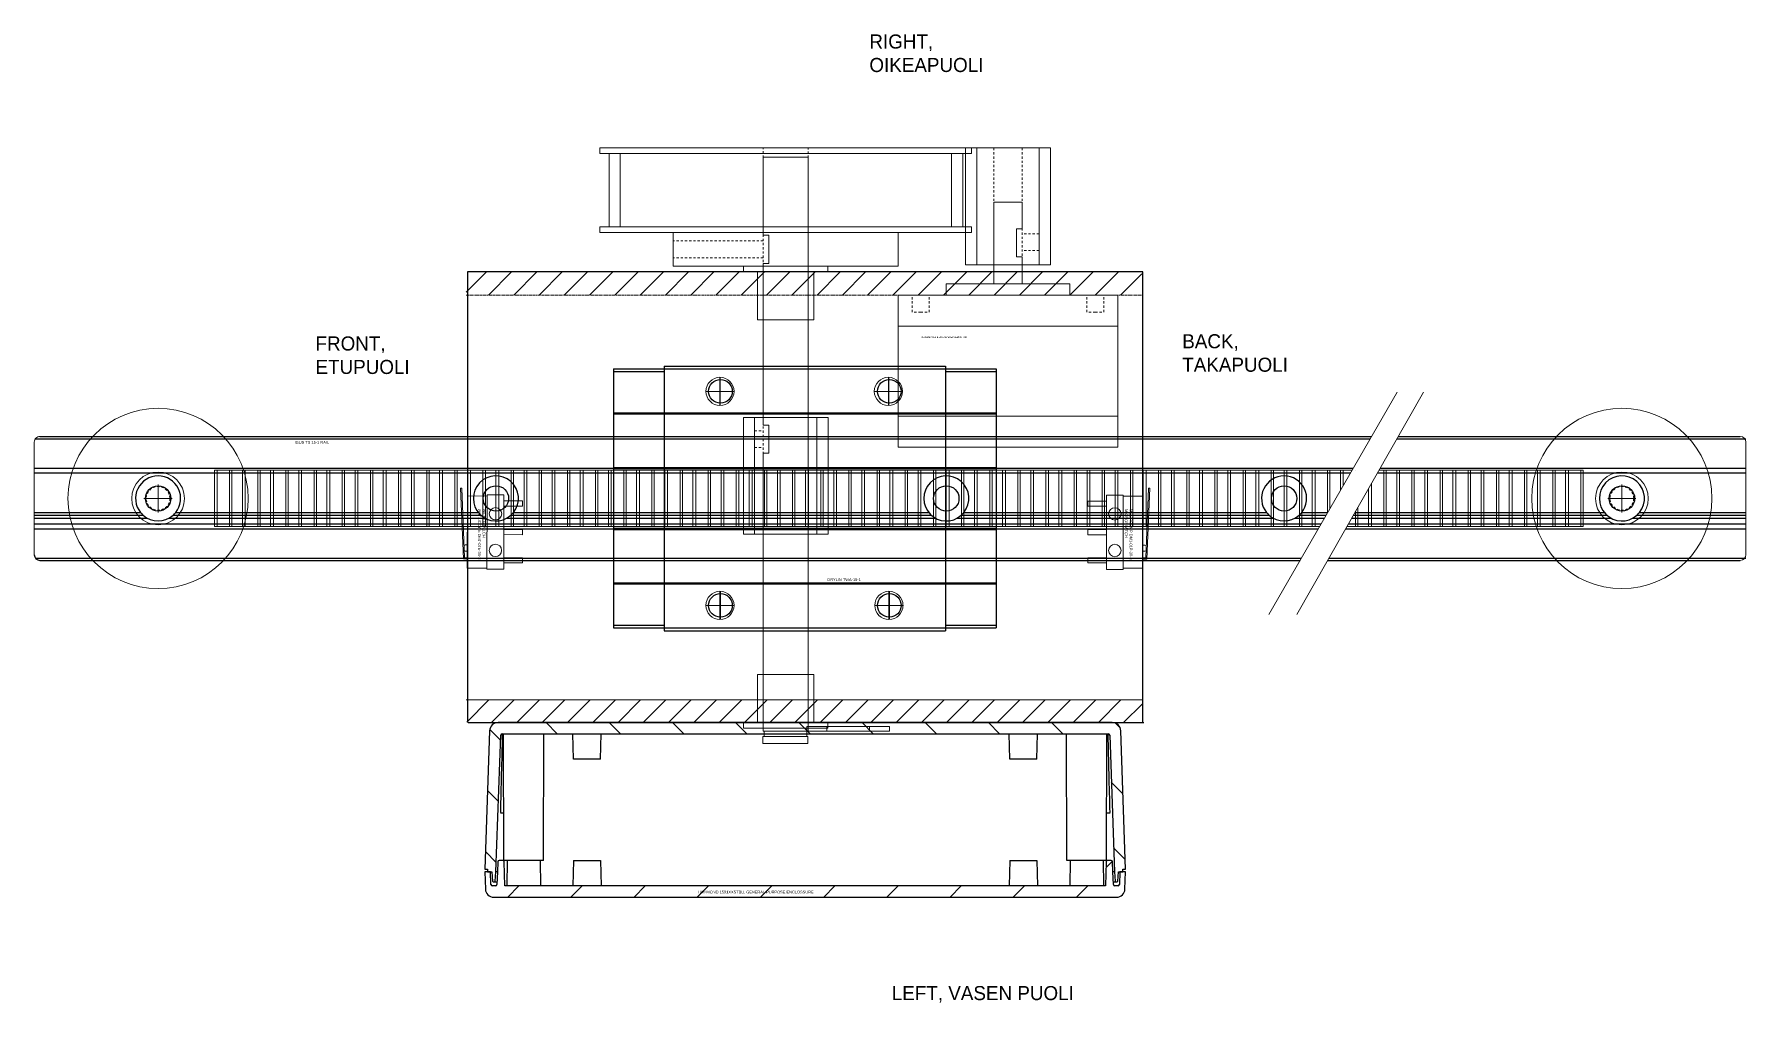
# Model space of a CAD drawing. Header units: millimetres. Extents: x -784753 to 2633, y -710 to 77802.
# Drawn here: x 848.5 to 1152.5, y -184.8 to -12.9 of the extents above; entities that cross this region are included whole.
import ezdxf

# ---------------------------------------------------------------- set-up
doc = ezdxf.new("R2010")
doc.units = ezdxf.units.MM
for name, pattern in [('CHAIN', [0.7087, 0.4724, -0.0591, 0.1181, -0.0591]), ('phl_center', [0.75, 0.4, -0.35]), ('phl_thick', [0])]:
    doc.linetypes.add(name, pattern=pattern)
for name, color, linetype in [('AKSELI', 241, 'Continuous'), ('ATTRIBUUTIT', 61, 'Continuous'), ('Comments', 50, 'Continuous'), ('HIHNA', 53, 'Continuous'), ('KELKKA', 6, 'Continuous'), ('KISKON-KOROKEPALA', 6, 'Continuous'), ('LAAKERIT', 210, 'Continuous'), ('MOOTTORI_VO_LIIKE', 3, 'Continuous'), ('PULTIT_MUTTERIT_RUUVIT', 131, 'Continuous'), ('RAJAKYTKIN', 3, 'Continuous'), ('RATTAAT', 10, 'Continuous'), ('RATTAAT_2', 30, 'Continuous'), ('RUNKO', 140, 'Continuous')]:
    doc.layers.add(name, color=color, linetype=linetype)
doc.layers.add('Hatch (ANSI)', color=9, linetype='Continuous', lineweight=9)
doc.layers.add('KISKO', color=253, linetype='Continuous', plot=False)
doc.layers.add('OHJAINKOTELO', color=7, linetype='Continuous', true_color=0xdabefd)
doc.layers.add('RUNKO-REIKÄ', color=7, linetype='Continuous', true_color=0x39c9ff)
doc.styles.add('Note Text (ANSI)', font='ARIAL.TTF')

msp = doc.modelspace()

# ---------------------------------------------------------------- texts
at = {"insert": (1016.493, -43.183), "char_height": 3, "attachment_point": 1, "style": 'Note Text (ANSI)'}
msp.add_mtext('\\A1;', dxfattribs=at)
at = {"layer": 'Comments', "lineweight": 0, "char_height": 2.5, "attachment_point": 1}
for s, insert, width in [('RIGHT, OIKEAPUOLI', (996.855, -12.903), 28.38358), ('FRONT, ETUPUOLI', (898.481, -66.509), 22.02019), ('BACK, TAKAPUOLI', (1052.43, -66.116), 23.3373), ('LEFT, VASEN PUOLI', (1000.838, -181.835), 45.0721)]:
    msp.add_mtext(s, dxfattribs=dict(at, insert=insert, width=width))

# ---------------------------------------------------------------- blocks, each defined once
blk = doc.blocks.new('HAMMOND-1591XXBTBU-LEFT')
h = blk.add_hatch()
h.set_pattern_fill('ANSI31', color=256, scale=63.5, style=0)
h.set_pattern_definition([(45, (-524.946, -268.1784), (-5.61266, 5.61266), [])])
edge = h.paths.add_edge_path()
edge.add_ellipse((1.5, -0.05), major_axis=(0, 1.5), ratio=1, start_angle=0, end_angle=88)
edge.add_line((0, 0), (-0.11, -3.05))
edge.add_line((-0.11, -3.05), (0.38, -3.05))
edge.add_line((0.38, -3.05), (0.89, -3.05))
edge.add_line((0.89, -3.05), (0.99, -0.79))
edge.add_ellipse((1.24, -0.8), major_axis=(-0.25, 0.011), ratio=1, start_angle=272.5, end_angle=360, ccw=False)
edge.add_line((1.24, -0.55), (1.79, -0.55))
edge.add_ellipse((1.79, -0.8), major_axis=(0, 0.25), ratio=1, start_angle=272.5, end_angle=360, ccw=False)
edge.add_line((2.04, -0.79), (2.14, -3.05))
edge.add_line((2.14, -3.05), (2.2, -4.81))
edge.add_ellipse((2.45, -4.8), major_axis=(-0.25, -0.009), ratio=1, start_angle=0, end_angle=88)
edge.add_line((2.45, -5.05), (3.08, -5.05))
edge.add_ellipse((3.08, -4.8), major_axis=(0, -0.25), ratio=1, start_angle=0, end_angle=88)
edge.add_line((3.33, -4.81), (3.48, -0.55))
edge.add_line((3.48, -0.55), (110.12, -0.55))
edge.add_line((110.12, -0.55), (110.27, -4.81))
edge.add_ellipse((110.52, -4.8), major_axis=(-0.25, -0.009), ratio=1, start_angle=0, end_angle=88)
edge.add_line((110.52, -5.05), (111.15, -5.05))
edge.add_ellipse((111.15, -4.8), major_axis=(0, -0.25), ratio=1, start_angle=0, end_angle=88)
edge.add_line((111.4, -4.81), (111.46, -3.05))
edge.add_line((111.46, -3.05), (111.56, -0.79))
edge.add_ellipse((111.81, -0.8), major_axis=(-0.25, 0.011), ratio=1, start_angle=272.5, end_angle=360, ccw=False)
edge.add_line((111.81, -0.55), (112.36, -0.55))
edge.add_ellipse((112.36, -0.8), major_axis=(0, 0.25), ratio=1, start_angle=272.5, end_angle=360, ccw=False)
edge.add_line((112.61, -0.79), (112.71, -3.05))
edge.add_line((112.71, -3.05), (113.23, -3.05))
edge.add_line((113.23, -3.05), (113.71, -3.05))
edge.add_line((113.71, -3.05), (113.6, 0))
edge.add_ellipse((112.1, -0.05), major_axis=(0.05, -1.5), ratio=1, start_angle=90, end_angle=178)
edge.add_line((112.1, 1.45), (1.5, 1.45))
h = blk.add_hatch()
h.set_pattern_fill('ANSI31', color=256, scale=63.5, angle=-90, style=0)
h.set_pattern_definition([(-45, (-524.946, -268.1784), (5.61266, 5.61266), [])])
edge = h.paths.add_edge_path()
edge.add_line((113.23, -3.55), (113.23, -3.05))
edge.add_line((113.23, -3.05), (112.71, -3.05))
edge.add_line((112.71, -3.05), (112.48, -3.05))
edge.add_line((112.48, -3.05), (112.33, -1.42))
edge.add_ellipse((112.21, -1.43), major_axis=(0.125, 0.011), ratio=1, start_angle=360, end_angle=445)
edge.add_line((112.21, -1.3), (111.99, -1.3))
edge.add_ellipse((111.99, -1.43), major_axis=(0, 0.125), ratio=1, start_angle=0, end_angle=85)
edge.add_line((111.87, -1.42), (111.73, -3.05))
edge.add_line((111.73, -3.05), (110.88, -27.31))
edge.add_ellipse((110.63, -27.3), major_axis=(-0.009, -0.25), ratio=1, start_angle=2, end_angle=90, ccw=False)
edge.add_line((110.63, -27.55), (2.97, -27.55))
edge.add_ellipse((2.97, -27.3), major_axis=(-0.25, 0), ratio=1, start_angle=2, end_angle=90, ccw=False)
edge.add_line((2.72, -27.31), (1.88, -3.05))
edge.add_line((1.88, -3.05), (1.73, -1.42))
edge.add_ellipse((1.61, -1.43), major_axis=(0.125, 0.011), ratio=1, start_angle=360, end_angle=445)
edge.add_line((1.61, -1.3), (1.39, -1.3))
edge.add_ellipse((1.39, -1.43), major_axis=(0, 0.125), ratio=1, start_angle=0, end_angle=85)
edge.add_line((1.27, -1.42), (1.13, -3.05))
edge.add_line((1.13, -3.05), (0.89, -3.05))
edge.add_line((0.89, -3.05), (0.38, -3.05))
edge.add_line((0.38, -3.05), (0.38, -3.55))
edge.add_line((0.38, -3.55), (-0.11, -3.55))
edge.add_line((-0.11, -3.55), (0.75, -28.1))
edge.add_ellipse((2.25, -28.05), major_axis=(-0.05, 1.5), ratio=1, start_angle=90, end_angle=178)
edge.add_line((2.25, -29.55), (111.35, -29.55))
edge.add_ellipse((111.35, -28.05), major_axis=(0, -1.5), ratio=1, start_angle=0, end_angle=88)
edge.add_line((112.85, -28.1), (113.71, -3.55))
edge.add_line((113.71, -3.55), (113.23, -3.55))
for p, q in [((0, 0), (-0.11, -3.05)), ((112.1, 1.45), (1.5, 1.45)), ((113.71, -3.05), (113.6, 0)), ((0.89, -3.05), (0.99, -0.79)), ((1.27, -1.42), (1.13, -3.05)), ((1.24, -0.55), (1.79, -0.55)), ((1.61, -1.3), (1.39, -1.3)), ((2.07, -1.3), (1.61, -1.3)), ((1.88, -3.05), (1.73, -1.42)), ((2.04, -0.79), (2.14, -3.05)), ((3.33, -4.81), (3.48, -0.55)), ((3.48, -0.55), (110.12, -0.55)), ((3.88, -5.05), (3.8, -0.55)), ((9.72, -5.05), (9.8, -0.55)), ((15.63, -5.05), (15.55, -0.55)), ((20.47, -5.05), (20.55, -0.55)), ((93.13, -5.05), (93.05, -0.55)), ((97.97, -5.05), (98.05, -0.55)), ((103.88, -5.05), (103.8, -0.55)), ((109.72, -5.05), (109.8, -0.55)), ((110.12, -0.55), (110.27, -4.81)), ((111.46, -3.05), (111.56, -0.79)), ((111.99, -1.3), (111.54, -1.3)), ((111.87, -1.42), (111.73, -3.05)), ((111.81, -0.55), (112.36, -0.55)), ((112.21, -1.3), (111.99, -1.3)), ((112.48, -3.05), (112.33, -1.42)), ((112.61, -0.79), (112.71, -3.05)), ((-0.11, -3.05), (0.89, -3.05)), ((0.38, -3.55), (-0.11, -3.55)), ((-0.11, -3.55), (0.75, -28.1)), ((1.13, -3.05), (0.38, -3.05)), ((0.38, -3.05), (0.38, -3.55)), ((2.72, -27.31), (1.88, -3.05)), ((1.88, -3.05), (2.14, -3.05)), ((2.14, -3.05), (2.2, -4.81)), ((2.45, -5.05), (3.08, -5.05)), ((3.08, -5.05), (3.3, -5.05)), ((3.3, -5.05), (3.2, -27.55)), ((3.3, -5.05), (10.3, -5.05)), ((10.3, -5.05), (10.4, -27.55)), ((20.47, -5.05), (15.63, -5.05)), ((97.97, -5.05), (93.13, -5.05)), ((103.3, -5.05), (103.2, -27.55)), ((103.3, -5.05), (110.3, -5.05)), ((110.3, -5.05), (110.4, -27.55)), ((110.3, -5.05), (110.52, -5.05)), ((110.52, -5.05), (111.15, -5.05)), ((111.73, -3.05), (110.88, -27.31)), ((111.4, -4.81), (111.46, -3.05)), ((111.46, -3.05), (111.73, -3.05)), ((113.23, -3.05), (112.48, -3.05)), ((112.71, -3.05), (113.71, -3.05)), ((112.85, -28.1), (113.71, -3.55)), ((113.23, -3.55), (113.23, -3.05)), ((113.71, -3.55), (113.23, -3.55)), ((3.26, -13.55), (2.66, -13.55)), ((110.94, -13.55), (110.34, -13.55)), ((15.63, -23.05), (15.55, -27.55)), ((15.63, -23.05), (20.47, -23.05)), ((20.47, -23.05), (20.55, -27.55)), ((93.13, -23.05), (93.05, -27.55)), ((93.13, -23.05), (97.97, -23.05)), ((97.97, -23.05), (98.05, -27.55)), ((2.25, -29.55), (111.35, -29.55)), ((110.63, -27.55), (2.97, -27.55))]:
    blk.add_line(p, q)
at = {"flags": 128}
for points in [[(3.18, -27.55), (3.17, -27.55), (3.16, -27.55), (3.15, -27.55), (3.14, -27.54), (3.13, -27.54), (3.12, -27.54), (3.11, -27.53), (3.1, -27.52), (3.09, -27.51), (3.08, -27.5), (3.07, -27.5), (3.06, -27.48), (3.05, -27.47), (3.04, -27.46), (3.04, -27.45), (3.03, -27.44), (3.02, -27.42), (3.02, -27.41), (3.01, -27.39), (3.01, -27.38), (3.01, -27.36), (3.01, -27.35), (3, -27.33), (3, -27.31)], [(110.6, -27.31), (110.6, -27.33), (110.6, -27.35), (110.59, -27.36), (110.59, -27.38), (110.59, -27.39), (110.58, -27.41), (110.58, -27.42), (110.57, -27.44), (110.57, -27.45), (110.56, -27.46), (110.55, -27.47), (110.54, -27.48), (110.53, -27.5), (110.53, -27.5), (110.52, -27.51), (110.51, -27.52), (110.5, -27.53), (110.49, -27.54), (110.47, -27.54), (110.46, -27.54), (110.45, -27.55), (110.44, -27.55), (110.43, -27.55), (110.42, -27.55)]]:
    blk.add_lwpolyline(points, dxfattribs=at)
for centre, radius, start, end in [((1.5, -0.05), 1.5, 90, 178), ((112.1, -0.05), 1.5, 2, 90), ((1.24, -0.8), 0.25, 90, 177.5), ((1.39, -1.43), 0.125, 90, 175), ((1.61, -1.43), 0.125, 5, 90), ((1.79, -0.8), 0.25, 2.5, 90), ((111.81, -0.8), 0.25, 90, 177.5), ((111.99, -1.43), 0.125, 90, 175), ((112.21, -1.43), 0.125, 5, 90), ((112.36, -0.8), 0.25, 2.5, 90), ((2.45, -4.8), 0.25, 182, 270), ((3.08, -4.8), 0.25, 270, 358), ((110.52, -4.8), 0.25, 182, 270), ((111.15, -4.8), 0.25, 270, 358), ((2.97, -27.3), 0.25, 182, 270), ((110.63, -27.3), 0.25, 270, 358), ((2.25, -28.05), 1.5, 182, 270), ((111.35, -28.05), 1.5, 270, 358)]:
    blk.add_arc(centre, radius, start, end)
for centre, major_axis, start_param, end_param in [((3.73, 1.09), (-2.59, 114.58), 1.698683, 1.821053), ((109.87, 1.09), (2.59, 114.58), 4.462133, 4.584503)]:
    blk.add_ellipse(centre, major_axis=major_axis, ratio=0.012351, start_param=start_param, end_param=end_param)
at = {"layer": 'ATTRIBUUTIT', "lineweight": 0, "insert": (75.88, 0.29), "char_height": 2.5, "width": 43.6242, "attachment_point": 1, "rotation": 180, "style": 'Note Text (ANSI)'}
blk.add_mtext('{\\fArial|b0|i0|c0|p0;\\H0.2x;HAMMOND 1591XXSTBU, GENERAL PURPOSE ENCLOSSURE}', dxfattribs=at)
blk = doc.blocks.new('DRYLIN-TWA-15-1-TSIDE')
at = {"linetype": 'phl_thick'}
for p, q in [((1499.26, -32.25), (1545.26, -32.25)), ((1499.26, -100.25), (1499.26, -32.25)), ((1499.76, -41.25), (1499.76, -32.25)), ((1507.06, -100.25), (1507.06, -32.25)), ((1507.26, -100.25), (1507.26, -32.25)), ((1516.76, -100.25), (1516.76, -32.25)), ((1516.96, -100.25), (1516.96, -32.25)), ((1527.56, -100.25), (1527.56, -32.25)), ((1527.76, -100.25), (1527.76, -32.25)), ((1537.26, -100.25), (1537.26, -32.25)), ((1537.46, -100.25), (1537.46, -32.25)), ((1544.76, -41.25), (1544.76, -32.25)), ((1545.26, -100.25), (1545.26, -32.25)), ((1498.76, -41.25), (1545.76, -41.25)), ((1498.76, -91.25), (1498.76, -41.25)), ((1545.76, -91.25), (1545.76, -41.25)), ((1498.76, -91.25), (1545.76, -91.25)), ((1499.76, -100.25), (1499.76, -91.25)), ((1532.26, -91.25), (1532.26, -91.25)), ((1544.76, -100.25), (1544.76, -91.25)), ((1499.26, -100.25), (1545.26, -100.25)), ((1511.26, -100.25), (1511.26, -100.25)), ((1518.01, -100.25), (1518.01, -100.25)), ((1526.51, -100.25), (1526.51, -100.25)), ((1533.46, -100.25), (1533.46, -100.25))]:
    blk.add_line(p, q, dxfattribs=at)
at = {"color": 0, "lineweight": 0}
for p, q in [((1500.76, -51.33), (1505.76, -51.33)), ((1503.26, -53.83), (1503.26, -48.83)), ((1538.76, -51.25), (1543.76, -51.25)), ((1541.26, -53.75), (1541.26, -48.75)), ((1503.26, -83.83), (1503.26, -78.83)), ((1541.26, -83.75), (1541.26, -78.75)), ((1500.76, -81.33), (1505.76, -81.33)), ((1538.76, -81.25), (1543.76, -81.25))]:
    blk.add_line(p, q, dxfattribs=at)
at = {"linetype": 'phl_thick'}
for centre in [(1503.26, -51.25), (1541.26, -51.25), (1503.26, -81.25), (1541.26, -81.25)]:
    blk.add_circle(centre, 2.1, dxfattribs=at)
at = {"layer": 'ATTRIBUUTIT', "lineweight": 0, "insert": (1536.44, -62.26), "char_height": 0.5, "width": 24.1009, "attachment_point": 1, "rotation": 90, "style": 'Note Text (ANSI)'}
blk.add_mtext('DRYLIN TWA-15-1', dxfattribs=at)
blk = doc.blocks.new('KISKO-TS-15-1-TSIDE')
at = {"linetype": 'ByBlock'}
for p, q in [((1562.99, 186.33), (1562.99, 247.06)), ((1563.39, 186.1), (1563.39, 248.06)), ((1568.59, 183.14), (1568.59, 248.06)), ((1569.45, 182.65), (1569.45, 248.06)), ((1576.49, 229.18), (1576.49, 248.06)), ((1576.99, 228.71), (1576.99, 248.06)), ((1577.49, 228), (1577.49, 248.06)), ((1578.52, 177.48), (1578.52, 248.06)), ((1579.39, 176.98), (1579.39, 248.06)), ((1584.59, 174.02), (1584.59, 248.06)), ((1584.99, 173.79), (1584.99, 247.06)), ((1576.49, 178.64), (1576.49, 222.94)), ((1576.99, 178.35), (1576.99, 223.41)), ((1577.49, 178.07), (1577.49, 224.12)), ((1562.99, 66.06), (1562.99, 181.58)), ((1563.39, 66.06), (1563.39, 181.35)), ((1568.59, 66.06), (1568.59, 178.35)), ((1569.45, 66.06), (1569.45, 177.85)), ((1576.49, 169.18), (1576.49, 173.79)), ((1576.99, 168.71), (1576.99, 173.5)), ((1577.49, 168), (1577.49, 173.21)), ((1578.52, 66.06), (1578.52, 172.62)), ((1579.39, 66.06), (1579.39, 172.12)), ((1584.59, 66.06), (1584.59, 169.11)), ((1584.99, 66.06), (1584.99, 168.88)), ((1576.49, 109.18), (1576.49, 162.94)), ((1576.99, 108.71), (1576.99, 163.41)), ((1577.49, 108), (1577.49, 164.12)), ((1576.99, 66.06), (1576.99, 103.41)), ((1577.49, 66.06), (1577.49, 104.12)), ((1576.49, 66.06), (1576.49, 102.94)), ((1562.99, -54.94), (1562.99, 66.06)), ((1563.39, -55.74), (1563.39, 66.06)), ((1568.59, -55.94), (1568.59, 66.06)), ((1569.45, -55.94), (1569.45, 66.06)), ((1576.49, 29.18), (1576.49, 66.06)), ((1576.99, 28.71), (1576.99, 66.06)), ((1577.49, 28), (1577.49, 66.06)), ((1578.52, -55.94), (1578.52, 66.06)), ((1579.39, -55.94), (1579.39, 66.06)), ((1584.59, -55.74), (1584.59, 66.06)), ((1584.99, -54.94), (1584.99, 66.06)), ((1576.49, -30.82), (1576.49, 22.94)), ((1576.99, -31.29), (1576.99, 23.41)), ((1577.49, -32), (1577.49, 24.12)), ((1577.49, -55.94), (1577.49, -35.88)), ((1576.49, -55.94), (1576.49, -37.06)), ((1576.99, -55.94), (1576.99, -36.59))]:
    blk.add_line(p, q, dxfattribs=at)
at = {"linetype": 'ByBlock', "lineweight": 0}
for p, q in [((1563.99, 248.06), (1583.99, 248.06)), ((1555.13, 190.81), (1594.6, 168.32)), ((1555.13, 186.12), (1594.6, 163.33)), ((1563.99, -55.94), (1583.99, -55.94))]:
    blk.add_line(p, q, dxfattribs=at)
at = {"linetype": 'ByBlock'}
for centre in [(1573.99, 226.06), (1573.99, 166.06), (1573.99, 106.06), (1573.99, 26.06), (1573.99, -33.94)]:
    blk.add_circle(centre, 2.25, dxfattribs=at)
at = {"linetype": 'ByBlock', "lineweight": 0}
for centre, start, end in [((1563.99, 247.06), 90, 180), ((1583.99, 247.06), 0, 90), ((1563.99, -54.94), 180, 270)]:
    blk.add_arc(centre, 1, start, end, dxfattribs=at)
at = {"linetype": 'ByBlock'}
for centre, radius, start, end in [((1573.99, 226.06), 4, 51.3178, 41.4096), ((1573.99, 226.06), 4, 41.4096, 51.3178), ((1573.99, 166.06), 4, 51.3178, 180), ((1573.99, 166.06), 4, 41.4096, 51.3178), ((1573.99, 166.06), 4, 318.5904, 41.4096), ((1573.99, 166.06), 4, 180, 308.6822), ((1573.99, 166.06), 4, 308.6822, 318.5904), ((1573.99, 106.06), 4, 51.3178, 41.4096), ((1573.99, 106.06), 4, 41.4096, 51.3178), ((1573.99, 26.06), 4, 51.3178, 41.4096), ((1573.99, 26.06), 4, 41.4096, 51.3178), ((1573.99, -33.94), 4, 51.3178, 180), ((1573.99, -33.94), 4, 41.4096, 51.3178), ((1573.99, -33.94), 4, 318.5904, 41.4096), ((1573.99, -33.94), 4, 180, 308.6822), ((1573.99, -33.94), 4, 308.6822, 318.5904), ((1583.99, -54.94), 1, 270, 0)]:
    blk.add_arc(centre, radius, start, end, dxfattribs=at)
at = {"layer": 'ATTRIBUUTIT', "lineweight": 0, "insert": (1563.78, -9.7), "char_height": 0.5, "width": 24.7735, "attachment_point": 1, "rotation": 90, "style": 'Note Text (ANSI)'}
blk.add_mtext('IGUS TS 15-1 RAIL', dxfattribs=at)
blk = doc.blocks.new('T5-HIHNA-SUORA-TSIDE')
at = {"lineweight": 0}
for p, q in [((1234.27, 152.47), (1236.98, 152.47)), ((1234.27, 152.47), (1234.27, 142.47)), ((1234.77, 152.47), (1234.77, 142.47)), ((1236.98, 152.47), (1236.98, 152.47)), ((1236.98, 152.47), (1241.98, 152.47)), ((1236.98, 142.47), (1236.98, 152.47)), ((1237.4, 152.47), (1237.4, 142.47)), ((1239.27, 152.47), (1239.27, 142.47)), ((1239.77, 152.47), (1239.77, 142.47)), ((1241.98, 152.47), (1241.98, 152.47)), ((1241.98, 152.47), (1246.98, 152.47)), ((1241.98, 142.47), (1241.98, 152.47)), ((1242.4, 152.47), (1242.4, 142.47)), ((1244.27, 152.47), (1244.27, 142.47)), ((1244.77, 152.47), (1244.77, 142.47)), ((1246.98, 152.47), (1246.98, 152.47)), ((1246.98, 152.47), (1251.98, 152.47)), ((1246.98, 142.47), (1246.98, 152.47)), ((1247.4, 152.47), (1247.4, 142.47)), ((1249.27, 152.47), (1249.27, 142.47)), ((1249.77, 152.47), (1249.77, 142.47)), ((1251.98, 152.47), (1251.98, 152.47)), ((1251.98, 152.47), (1256.98, 152.47)), ((1251.98, 142.47), (1251.98, 152.47)), ((1252.4, 152.47), (1252.4, 142.47)), ((1254.27, 152.47), (1254.27, 142.47)), ((1254.77, 152.47), (1254.77, 142.47)), ((1256.98, 152.47), (1256.98, 152.47)), ((1256.98, 152.47), (1261.98, 152.47)), ((1256.98, 142.47), (1256.98, 152.47)), ((1257.4, 152.47), (1257.4, 142.47)), ((1259.27, 152.47), (1259.27, 142.47)), ((1259.77, 152.47), (1259.77, 142.47)), ((1261.98, 152.47), (1261.98, 152.47)), ((1261.98, 152.47), (1266.98, 152.47)), ((1261.98, 142.47), (1261.98, 152.47)), ((1262.4, 152.47), (1262.4, 142.47)), ((1264.27, 152.47), (1264.27, 142.47)), ((1264.77, 152.47), (1264.77, 142.47)), ((1266.98, 152.47), (1266.98, 152.47)), ((1266.98, 152.47), (1271.98, 152.47)), ((1266.98, 142.47), (1266.98, 152.47)), ((1267.4, 152.47), (1267.4, 142.47)), ((1269.27, 152.47), (1269.27, 142.47)), ((1269.77, 152.47), (1269.77, 142.47)), ((1271.98, 152.47), (1271.98, 152.47)), ((1271.98, 152.47), (1276.98, 152.47)), ((1271.98, 142.47), (1271.98, 152.47)), ((1272.4, 152.47), (1272.4, 142.47)), ((1274.27, 152.47), (1274.27, 142.47)), ((1274.77, 152.47), (1274.77, 142.47)), ((1276.98, 152.47), (1276.98, 152.47)), ((1276.98, 152.47), (1281.98, 152.47)), ((1276.98, 142.47), (1276.98, 152.47)), ((1277.4, 152.47), (1277.4, 142.47)), ((1279.27, 152.47), (1279.27, 142.47)), ((1279.77, 152.47), (1279.77, 142.47)), ((1281.98, 152.47), (1281.98, 152.47)), ((1281.98, 152.47), (1286.98, 152.47)), ((1281.98, 142.47), (1281.98, 152.47)), ((1282.4, 152.47), (1282.4, 142.47)), ((1284.27, 152.47), (1284.27, 142.47)), ((1284.77, 152.47), (1284.77, 142.47)), ((1286.98, 152.47), (1286.98, 152.47)), ((1286.98, 152.47), (1291.98, 152.47)), ((1286.98, 142.47), (1286.98, 152.47)), ((1287.4, 152.47), (1287.4, 142.47)), ((1289.27, 152.47), (1289.27, 142.47)), ((1289.77, 152.47), (1289.77, 142.47)), ((1291.98, 152.47), (1291.98, 152.47)), ((1291.98, 152.47), (1296.98, 152.47)), ((1291.98, 142.47), (1291.98, 152.47)), ((1292.4, 152.47), (1292.4, 142.47)), ((1294.27, 152.47), (1294.27, 142.47)), ((1294.77, 152.47), (1294.77, 142.47)), ((1296.98, 152.47), (1296.98, 152.47)), ((1296.98, 152.47), (1301.98, 152.47)), ((1296.98, 142.47), (1296.98, 152.47)), ((1297.4, 152.47), (1297.4, 142.47)), ((1299.27, 152.47), (1299.27, 142.47)), ((1299.77, 152.47), (1299.77, 142.47)), ((1301.98, 152.47), (1301.98, 152.47)), ((1301.98, 152.47), (1306.98, 152.47)), ((1301.98, 142.47), (1301.98, 152.47)), ((1302.4, 152.47), (1302.4, 142.47)), ((1304.27, 152.47), (1304.27, 142.47)), ((1304.77, 152.47), (1304.77, 142.47)), ((1306.98, 152.47), (1306.98, 152.47)), ((1306.98, 152.47), (1311.98, 152.47)), ((1306.98, 142.47), (1306.98, 152.47)), ((1307.4, 152.47), (1307.4, 142.47)), ((1309.27, 152.47), (1309.27, 142.47)), ((1309.77, 152.47), (1309.77, 142.47)), ((1311.98, 152.47), (1311.98, 152.47)), ((1311.98, 152.47), (1316.98, 152.47)), ((1311.98, 142.47), (1311.98, 152.47)), ((1312.4, 152.47), (1312.4, 142.47)), ((1314.27, 152.47), (1314.27, 142.47)), ((1314.77, 152.47), (1314.77, 142.47)), ((1316.98, 152.47), (1316.98, 152.47)), ((1316.98, 152.47), (1321.98, 152.47)), ((1316.98, 142.47), (1316.98, 152.47)), ((1317.4, 152.47), (1317.4, 142.47)), ((1319.27, 152.47), (1319.27, 142.47)), ((1319.77, 152.47), (1319.77, 142.47)), ((1321.98, 152.47), (1321.98, 152.47)), ((1321.98, 152.47), (1326.98, 152.47)), ((1321.98, 142.47), (1321.98, 152.47)), ((1322.4, 152.47), (1322.4, 142.47)), ((1324.27, 152.47), (1324.27, 142.47)), ((1324.77, 152.47), (1324.77, 142.47)), ((1326.98, 152.47), (1326.98, 152.47)), ((1326.98, 152.47), (1331.98, 152.47)), ((1326.98, 142.47), (1326.98, 152.47)), ((1327.4, 152.47), (1327.4, 142.47)), ((1329.27, 152.47), (1329.27, 142.47)), ((1329.77, 152.47), (1329.77, 142.47)), ((1331.98, 152.47), (1331.98, 152.47)), ((1331.98, 152.47), (1336.98, 152.47)), ((1331.98, 142.47), (1331.98, 152.47)), ((1332.4, 152.47), (1332.4, 142.47)), ((1334.27, 152.47), (1334.27, 142.47)), ((1334.77, 152.47), (1334.77, 142.47)), ((1336.98, 152.47), (1336.98, 152.47)), ((1336.98, 152.47), (1341.98, 152.47)), ((1336.98, 142.47), (1336.98, 152.47)), ((1337.4, 152.47), (1337.4, 142.47)), ((1339.27, 152.47), (1339.27, 142.47)), ((1339.77, 152.47), (1339.77, 142.47)), ((1341.98, 152.47), (1341.98, 152.47)), ((1341.98, 152.47), (1346.98, 152.47)), ((1341.98, 142.47), (1341.98, 152.47)), ((1342.4, 152.47), (1342.4, 142.47)), ((1344.27, 152.47), (1344.27, 142.47)), ((1344.77, 152.47), (1344.77, 142.47)), ((1346.98, 152.47), (1346.98, 152.47)), ((1346.98, 152.47), (1351.98, 152.47)), ((1346.98, 142.47), (1346.98, 152.47)), ((1347.4, 152.47), (1347.4, 142.47)), ((1349.27, 152.47), (1349.27, 142.47)), ((1349.77, 152.47), (1349.77, 142.47)), ((1351.98, 152.47), (1351.98, 152.47)), ((1351.98, 152.47), (1356.98, 152.47)), ((1351.98, 142.47), (1351.98, 152.47)), ((1352.4, 152.47), (1352.4, 142.47)), ((1354.27, 152.47), (1354.27, 142.47)), ((1354.77, 152.47), (1354.77, 142.47)), ((1356.98, 152.47), (1356.98, 152.47)), ((1356.98, 152.47), (1361.98, 152.47)), ((1356.98, 142.47), (1356.98, 152.47)), ((1357.4, 152.47), (1357.4, 142.47)), ((1359.27, 152.47), (1359.27, 142.47)), ((1359.77, 152.47), (1359.77, 142.47)), ((1361.98, 152.47), (1361.98, 152.47)), ((1361.98, 152.47), (1366.98, 152.47)), ((1361.98, 142.47), (1361.98, 152.47)), ((1362.4, 152.47), (1362.4, 142.47)), ((1364.27, 152.47), (1364.27, 142.47)), ((1364.77, 152.47), (1364.77, 142.47)), ((1366.98, 152.47), (1366.98, 152.47)), ((1366.98, 152.47), (1371.98, 152.47)), ((1366.98, 142.47), (1366.98, 152.47)), ((1367.4, 152.47), (1367.4, 142.47)), ((1369.27, 152.47), (1369.27, 142.47)), ((1369.77, 152.47), (1369.77, 142.47)), ((1371.98, 152.47), (1371.98, 152.47)), ((1371.98, 152.47), (1376.98, 152.47)), ((1371.98, 142.47), (1371.98, 152.47)), ((1372.4, 152.47), (1372.4, 142.47)), ((1374.27, 152.47), (1374.27, 142.47)), ((1374.77, 152.47), (1374.77, 142.47)), ((1376.98, 152.47), (1376.98, 152.47)), ((1376.98, 152.47), (1381.98, 152.47)), ((1376.98, 142.47), (1376.98, 152.47)), ((1377.4, 152.47), (1377.4, 142.47)), ((1379.27, 152.47), (1379.27, 142.47)), ((1379.77, 152.47), (1379.77, 142.47)), ((1381.98, 152.47), (1381.98, 152.47)), ((1381.98, 152.47), (1386.98, 152.47)), ((1381.98, 142.47), (1381.98, 152.47)), ((1382.4, 152.47), (1382.4, 142.47)), ((1384.27, 152.47), (1384.27, 142.47)), ((1384.77, 152.47), (1384.77, 142.47)), ((1386.98, 152.47), (1386.98, 152.47)), ((1386.98, 152.47), (1391.98, 152.47)), ((1386.98, 142.47), (1386.98, 152.47)), ((1387.4, 152.47), (1387.4, 142.47)), ((1389.27, 152.47), (1389.27, 142.47)), ((1389.77, 152.47), (1389.77, 142.47)), ((1391.98, 152.47), (1391.98, 152.47)), ((1391.98, 152.47), (1396.98, 152.47)), ((1391.98, 142.47), (1391.98, 152.47)), ((1392.4, 152.47), (1392.4, 142.47)), ((1394.27, 152.47), (1394.27, 142.47)), ((1394.77, 152.47), (1394.77, 142.47)), ((1396.98, 152.47), (1396.98, 152.47)), ((1396.98, 152.47), (1401.98, 152.47)), ((1396.98, 142.47), (1396.98, 152.47)), ((1397.4, 152.47), (1397.4, 142.47)), ((1399.27, 152.47), (1399.27, 142.47)), ((1399.77, 152.47), (1399.77, 142.47)), ((1401.98, 152.47), (1401.98, 152.47)), ((1401.98, 152.47), (1406.98, 152.47)), ((1401.98, 142.47), (1401.98, 152.47)), ((1402.4, 152.47), (1402.4, 142.47)), ((1404.27, 152.47), (1404.27, 142.47)), ((1404.77, 152.47), (1404.77, 142.47)), ((1406.98, 152.47), (1406.98, 152.47)), ((1406.98, 152.47), (1411.98, 152.47)), ((1406.98, 142.47), (1406.98, 152.47)), ((1407.4, 152.47), (1407.4, 142.47)), ((1409.27, 152.47), (1409.27, 142.47)), ((1409.77, 152.47), (1409.77, 142.47)), ((1411.98, 152.47), (1411.98, 152.47)), ((1411.98, 152.47), (1416.98, 152.47)), ((1411.98, 142.47), (1411.98, 152.47)), ((1412.4, 152.47), (1412.4, 142.47)), ((1414.27, 152.47), (1414.27, 142.47)), ((1414.77, 152.47), (1414.77, 142.47)), ((1416.98, 152.47), (1416.98, 152.47)), ((1416.98, 152.47), (1421.98, 152.47)), ((1416.98, 142.47), (1416.98, 152.47)), ((1417.4, 152.47), (1417.4, 142.47)), ((1419.27, 152.47), (1419.27, 142.47)), ((1419.77, 152.47), (1419.77, 142.47)), ((1421.98, 152.47), (1421.98, 152.47)), ((1421.98, 152.47), (1426.98, 152.47)), ((1421.98, 142.47), (1421.98, 152.47)), ((1422.4, 152.47), (1422.4, 142.47)), ((1424.27, 152.47), (1424.27, 142.47)), ((1424.77, 152.47), (1424.77, 142.47)), ((1426.98, 152.47), (1426.98, 152.47)), ((1426.98, 152.47), (1431.98, 152.47)), ((1426.98, 142.47), (1426.98, 152.47)), ((1427.4, 152.47), (1427.4, 142.47)), ((1429.27, 152.47), (1429.27, 142.47)), ((1429.77, 152.47), (1429.77, 142.47)), ((1431.98, 152.47), (1431.98, 152.47)), ((1431.98, 152.47), (1436.33, 152.47)), ((1431.98, 144.92), (1431.98, 152.47)), ((1432.4, 152.47), (1432.4, 145.66)), ((1434.27, 152.47), (1434.27, 148.9)), ((1434.77, 152.47), (1434.77, 149.75)), ((1436.98, 152.47), (1436.98, 152.47)), ((1441.12, 152.47), (1441.98, 152.47)), ((1441.98, 152.47), (1441.98, 152.47)), ((1441.98, 152.47), (1446.98, 152.47)), ((1441.98, 142.47), (1441.98, 152.47)), ((1442.4, 152.47), (1442.4, 142.47)), ((1444.27, 152.47), (1444.27, 142.47)), ((1444.77, 152.47), (1444.77, 142.47)), ((1446.98, 152.47), (1446.98, 152.47)), ((1446.98, 152.47), (1451.98, 152.47)), ((1446.98, 142.47), (1446.98, 152.47)), ((1447.4, 152.47), (1447.4, 142.47)), ((1449.27, 152.47), (1449.27, 142.47)), ((1449.77, 152.47), (1449.77, 142.47)), ((1451.98, 152.47), (1451.98, 152.47)), ((1451.98, 152.47), (1456.98, 152.47)), ((1451.98, 142.47), (1451.98, 152.47)), ((1452.4, 152.47), (1452.4, 142.47)), ((1454.27, 152.47), (1454.27, 142.47)), ((1454.77, 152.47), (1454.77, 142.47)), ((1456.98, 152.47), (1456.98, 152.47)), ((1456.98, 152.47), (1461.98, 152.47)), ((1456.98, 142.47), (1456.98, 152.47)), ((1457.4, 152.47), (1457.4, 142.47)), ((1459.27, 152.47), (1459.27, 142.47)), ((1459.77, 152.47), (1459.77, 142.47)), ((1461.98, 152.47), (1461.98, 152.47)), ((1461.98, 152.47), (1466.98, 152.47)), ((1461.98, 142.47), (1461.98, 152.47)), ((1462.4, 152.47), (1462.4, 142.47)), ((1464.27, 152.47), (1464.27, 142.47)), ((1464.77, 152.47), (1464.77, 142.47)), ((1466.98, 152.47), (1466.98, 152.47)), ((1466.98, 152.47), (1471.98, 152.47)), ((1466.98, 142.47), (1466.98, 152.47)), ((1467.4, 152.47), (1467.4, 142.47)), ((1469.27, 152.47), (1469.27, 142.47)), ((1469.77, 152.47), (1469.77, 142.47)), ((1471.98, 152.47), (1471.98, 152.47)), ((1471.98, 152.47), (1476.98, 152.47)), ((1471.98, 142.47), (1471.98, 152.47)), ((1472.4, 152.47), (1472.4, 142.47)), ((1474.27, 152.47), (1474.27, 142.47)), ((1474.77, 152.47), (1474.77, 142.47)), ((1476.98, 152.47), (1476.98, 152.47)), ((1476.98, 152.47), (1477.4, 152.47)), ((1476.98, 142.47), (1476.98, 152.47)), ((1477.4, 152.47), (1477.4, 142.47)), ((1439.27, 149.22), (1439.27, 142.47)), ((1439.77, 150.08), (1439.77, 142.47)), ((1437.4, 145.93), (1437.4, 142.47)), ((1436.98, 142.47), (1436.98, 145.19)), ((1236.98, 142.47), (1234.27, 142.47)), ((1241.98, 142.47), (1236.98, 142.47)), ((1246.98, 142.47), (1241.98, 142.47)), ((1251.98, 142.47), (1246.98, 142.47)), ((1256.98, 142.47), (1251.98, 142.47)), ((1261.98, 142.47), (1256.98, 142.47)), ((1266.98, 142.47), (1261.98, 142.47)), ((1271.98, 142.47), (1266.98, 142.47)), ((1276.98, 142.47), (1271.98, 142.47)), ((1281.98, 142.47), (1276.98, 142.47)), ((1286.98, 142.47), (1281.98, 142.47)), ((1291.98, 142.47), (1286.98, 142.47)), ((1296.98, 142.47), (1291.98, 142.47)), ((1301.98, 142.47), (1296.98, 142.47)), ((1306.98, 142.47), (1301.98, 142.47)), ((1311.98, 142.47), (1306.98, 142.47)), ((1316.98, 142.47), (1311.98, 142.47)), ((1321.98, 142.47), (1316.98, 142.47)), ((1326.98, 142.47), (1321.98, 142.47)), ((1331.98, 142.47), (1326.98, 142.47)), ((1336.98, 142.47), (1331.98, 142.47)), ((1341.98, 142.47), (1336.98, 142.47)), ((1346.98, 142.47), (1341.98, 142.47)), ((1351.98, 142.47), (1346.98, 142.47)), ((1356.98, 142.47), (1351.98, 142.47)), ((1361.98, 142.47), (1356.98, 142.47)), ((1366.98, 142.47), (1361.98, 142.47)), ((1371.98, 142.47), (1366.98, 142.47)), ((1376.98, 142.47), (1371.98, 142.47)), ((1381.98, 142.47), (1376.98, 142.47)), ((1386.98, 142.47), (1381.98, 142.47)), ((1391.98, 142.47), (1386.98, 142.47)), ((1396.98, 142.47), (1391.98, 142.47)), ((1401.98, 142.47), (1396.98, 142.47)), ((1406.98, 142.47), (1401.98, 142.47)), ((1411.98, 142.47), (1406.98, 142.47)), ((1416.98, 142.47), (1411.98, 142.47)), ((1421.98, 142.47), (1416.98, 142.47)), ((1426.98, 142.47), (1421.98, 142.47)), ((1430.56, 142.47), (1426.98, 142.47)), ((1436.98, 142.47), (1435.43, 142.47)), ((1441.98, 142.47), (1436.98, 142.47)), ((1446.98, 142.47), (1441.98, 142.47)), ((1451.98, 142.47), (1446.98, 142.47)), ((1456.98, 142.47), (1451.98, 142.47)), ((1461.98, 142.47), (1456.98, 142.47)), ((1466.98, 142.47), (1461.98, 142.47)), ((1471.98, 142.47), (1466.98, 142.47)), ((1476.98, 142.47), (1471.98, 142.47)), ((1477.4, 142.47), (1476.98, 142.47))]:
    blk.add_line(p, q, dxfattribs=at)
blk = doc.blocks.new('TRIPOD-KIINNITYS-PALA-BSIDE')
at = {"lineweight": 0}
for radius in [16, 4.68]:
    blk.add_circle((1508.81, 148.07), radius, dxfattribs=at)
at = {"linetype": 'phl_center', "lineweight": 0}
blk.add_circle((1508.81, 148.07), 2.1, dxfattribs=at)
at = {"layer": 'Hatch (ANSI)', "color": 0, "lineweight": 0}
for p, q in [((1508.81, 150.57), (1508.81, 145.57)), ((1506.31, 148.07), (1511.31, 148.07))]:
    blk.add_line(p, q, dxfattribs=at)
blk = doc.blocks.new('ASSEMBLY-KISKO-TOPS')
at = {"layer": 'HIHNA', "lineweight": 0}
blk.add_blockref('T5-HIHNA-SUORA-TSIDE', (35.15, -347.77), dxfattribs=at)
at = {"layer": 'KELKKA', "linetype": 'ByBlock', "lineweight": 0, "rotation": 270}
blk.add_blockref('DRYLIN-TWA-15-1-TSIDE', (1440.56, 1321.96), dxfattribs=at)
at = {"layer": 'KISKO', "lineweight": 0, "rotation": 270}
blk.add_blockref('KISKO-TS-15-1-TSIDE', (1293.37, 1373.68), dxfattribs=at)
at = {"layer": 'KISKON-KOROKEPALA', "lineweight": 0}
for p in [(-249.39, -348.38), (10.61, -348.38)]:
    blk.add_blockref('TRIPOD-KIINNITYS-PALA-BSIDE', p, dxfattribs=at)
blk = doc.blocks.new('ALUMIINIPUTKI-80X80-BOTTOMS')
at = {"lineweight": 0}
h = blk.add_hatch(dxfattribs=at)
h.set_pattern_fill('ANSI31', color=256, style=0)
h.set_pattern_definition([(45, (83.8435, -284.888), (-2.245064, 2.245064), [])])
h.paths.add_polyline_path([(1312.97, -28.4), (1312.97, -32.52), (1432.97, -32.52), (1432.97, -28.4)])
h = blk.add_hatch(dxfattribs=at)
h.set_pattern_fill('ANSI31', color=256, style=0)
h.set_pattern_definition([(45, (83.9536, -284.888), (-2.245064, 2.245064), [])])
h.paths.add_polyline_path([(1433.08, -104.38), (1313.08, -104.38), (1313.08, -108.4), (1433.08, -108.4)])
for p, q in [((1433.19, -28.4), (1313.19, -28.4)), ((1313.19, -28.4), (1313.19, -108.4)), ((1433.19, -108.4), (1433.19, -28.4)), ((1313.32, -108.4), (1433.32, -108.4))]:
    blk.add_line(p, q)
at = {"linetype": 'CHAIN', "lineweight": 0}
blk.add_line((1312.97, -32.52), (1432.97, -32.52), dxfattribs=at)
at = {"lineweight": 0}
for p, q in [((1312.97, -104.38), (1432.97, -104.38)), ((1428.19, -104.38), (1427.19, -104.38)), ((1428.19, -104.38), (1429.19, -104.38)), ((1349.62, -108.4), (1347.12, -108.4)), ((1349.62, -108.4), (1352.12, -108.4)), ((1373.19, -108.4), (1353.19, -108.4)), ((1373.32, -108.4), (1393.32, -108.4)), ((1396.76, -108.4), (1394.26, -108.4)), ((1396.76, -108.4), (1399.26, -108.4))]:
    blk.add_line(p, q, dxfattribs=at)
at = {"layer": 'RUNKO-REIKÄ', "color": 0, "lineweight": 0}
for p, q in [((1358.06, -47.11), (1358.06, -52.11)), ((1387.97, -47.11), (1387.97, -52.11)), ((1355.56, -49.61), (1360.56, -49.61)), ((1385.47, -49.61), (1390.47, -49.61)), ((1358.06, -85.11), (1358.06, -90.11)), ((1388.06, -85.11), (1388.06, -90.11)), ((1355.56, -87.61), (1360.56, -87.61)), ((1385.56, -87.61), (1390.56, -87.61))]:
    blk.add_line(p, q, dxfattribs=at)
at = {"layer": 'RUNKO-REIKÄ', "lineweight": 0}
for centre in [(1358.06, -49.61), (1387.97, -49.61), (1358.06, -87.61), (1388.06, -87.61)]:
    blk.add_circle(centre, 2.5, dxfattribs=at)
blk = doc.blocks.new('MICROSWITCH-LEFT')
at = {"lineweight": 0}
for p, q in [((1274.55, 135.46), (1274.55, 131.96)), ((1274.55, 135.46), (1287.35, 135.46)), ((1288.75, 136.66), (1276.19, 136.12)), ((1276.19, 135.46), (1276.19, 136.12)), ((1276.39, 135.46), (1276.19, 135.46)), ((1276.39, 135.96), (1288.75, 136.46)), ((1276.39, 135.96), (1276.39, 135.46)), ((1277.57, 135.46), (1277.57, 135.81)), ((1277.77, 136.01), (1278.45, 136.01)), ((1278.65, 135.81), (1278.65, 135.46)), ((1287.35, 135.46), (1287.35, 131.96)), ((1288.75, 136.46), (1288.75, 136.66)), ((1274.35, 128.96), (1274.35, 131.96)), ((1287.55, 131.96), (1274.35, 131.96)), ((1287.55, 128.96), (1287.55, 131.96)), ((1274.55, 128.96), (1274.35, 128.96)), ((1274.55, 128.96), (1287.35, 128.96)), ((1280.95, 128.96), (1275.15, 128.96)), ((1275.5, 125.66), (1275.5, 128.96)), ((1280.95, 128.96), (1275.95, 128.96)), ((1275.95, 128.96), (1276.4, 128.96)), ((1276.4, 128.96), (1276.4, 125.66)), ((1280.95, 128.96), (1277.7, 128.96)), ((1280.5, 125.66), (1280.5, 128.96)), ((1280.95, 128.96), (1286.03, 128.96)), ((1280.95, 128.96), (1284.2, 128.96)), ((1281.4, 125.66), (1281.4, 128.96)), ((1285.58, 125.66), (1285.58, 128.96)), ((1286.48, 125.66), (1286.48, 128.96)), ((1287.35, 128.96), (1287.55, 128.96)), ((1287.35, 128.96), (1287.55, 128.96)), ((1275.95, 125.66), (1275.5, 125.66)), ((1276.4, 125.66), (1275.95, 125.66)), ((1280.95, 125.66), (1280.5, 125.66)), ((1280.95, 125.66), (1281.4, 125.66)), ((1286.03, 125.66), (1285.58, 125.66)), ((1286.03, 125.66), (1286.48, 125.66))]:
    blk.add_line(p, q, dxfattribs=at)
for centre in [(1277.7, 130.46), (1284.2, 130.46)]:
    blk.add_circle(centre, 1.1, dxfattribs=at)
for centre, start, end in [((1277.77, 135.81), 90, 180), ((1278.45, 135.81), 0, 90)]:
    blk.add_arc(centre, 0.2, start, end, dxfattribs=at)
at = {"layer": 'ATTRIBUUTIT', "lineweight": 0, "extrusion": (0, 0, -1), "insert": (1285.05, 133.57), "char_height": 0.5, "width": 10.9506, "attachment_point": 1, "text_direction": (-1, 0, 0), "style": 'Note Text (ANSI)'}
blk.add_mtext('MULTICOMP DM1-01P-30-3\\PMICROSWITCH', dxfattribs=at)
blk = doc.blocks.new('T5-10-RATAS-LSIDE')
at = {"lineweight": 0}
for p, q in [((7.52, 0), (-7.52, 0)), ((-7.52, 0), (-7.52, -20.72)), ((-5.52, 0), (-5.52, -20.72)), ((5.52, 0), (5.52, -20.72)), ((7.52, -20.72), (7.52, 0)), ((-5.52, -4), (-5.52, -2.5)), ((-5.52, -4), (-5.52, -5.5)), ((0, -20.72), (-7.52, -20.72)), ((0, -20.72), (7.52, -20.72))]:
    blk.add_line(p, q, dxfattribs=at)
at = {"linetype": 'phl_center', "lineweight": 0}
for p, q in [((-2.5, -20.72), (-2.5, 0)), ((2.5, -20.72), (2.5, 0)), ((-5.52, -2.5), (-2.5, -2.5)), ((-5.52, -5.5), (-2.5, -5.5))]:
    blk.add_line(p, q, dxfattribs=at)
blk = doc.blocks.new('T5-40-RATAS-LSIDE')
at = {"lineweight": 0}
for p, q in [((33, 15), (-33, 15)), ((-33, 15), (-33, 14)), ((-33, 14), (-29.37, 14)), ((-31.37, 14), (-31.37, 1)), ((-29.37, 1), (-29.37, 14)), ((-29.37, 14), (29.48, 14)), ((29.48, 15), (-4, 15)), ((6.5, 15), (7.5, 15)), ((29.48, 1), (29.48, 14)), ((29.48, 14), (33, 14)), ((31.48, 1), (31.48, 14)), ((33, 15), (33, 14)), ((-33, 0), (-33, 1)), ((-33, 1), (-29.37, 1)), ((33, 0), (-33, 0)), ((-31.37, 0), (-29.37, 0)), ((-29.37, 1), (29.48, 1)), ((-20, -6), (-20, 0)), ((20, -6), (20, 0)), ((29.48, 1), (33, 1)), ((31.48, 0), (29.48, 0)), ((33, 1), (33, 0)), ((20, -6), (-20, -6)), ((0, -6), (-20, -6)), ((0, -6), (-20, -6)), ((0, -6), (-4, -6)), ((0, -6), (-4, -6)), ((0, -6), (-3, -6)), ((0, -6), (20, -6)), ((0, -6), (20, -6)), ((0, -6), (3, -6)), ((0, -6), (4, -6)), ((0, -6), (20, -6)), ((0, -6), (4, -6)), ((0, -6), (20, -6))]:
    blk.add_line(p, q, dxfattribs=at)
at = {"linetype": 'phl_center', "lineweight": 0}
for p, q in [((-4, 8.03), (-4, 15)), ((4, 8), (4, 15)), ((-4, -6), (-4, 8.03)), ((4, -6), (4, 8)), ((-4, -1.5), (-20, -1.5)), ((-4, -4.5), (-20, -4.5))]:
    blk.add_line(p, q, dxfattribs=at)
at = {"layer": 'ATTRIBUUTIT', "lineweight": 0, "flags": 2}
blk.add_attdef('_OSAN_TYYPPI', (4.37, -0.82), '', height=0.5, dxfattribs=at)
at = {"layer": 'ATTRIBUUTIT', "lineweight": 0}
blk.add_attdef('_KUVAUS', (4.37, -1.61), '', height=0.5, dxfattribs=at)
blk = doc.blocks.new('IGLIDUR-GLW-10MM-LSIDE')
at = {"lineweight": 0}
for p, q in [((1, 7.5), (0, 7.5)), ((0, 7.5), (0, 5)), ((1, 0), (1, 7.5)), ((-8.5, 5), (-8.5, -5)), ((0, 5), (-8.5, 5)), ((0, 5), (0, -5)), ((1, -5), (1, 5)), ((1, 0), (1, 4)), ((1, 0), (1, -7.5)), ((1, 0), (1, -4)), ((-8.5, -5), (0, -5)), ((0, -7.5), (0, -5)), ((1, -7.5), (0, -7.5))]:
    blk.add_line(p, q, dxfattribs=at)
at = {"linetype": 'phl_center', "lineweight": 0}
for p, q in [((1, 4), (-8.5, 4)), ((1, -4), (-8.5, -4))]:
    blk.add_line(p, q, dxfattribs=at)
blk = doc.blocks.new('T5-RATAS-8MM-LSIDE')
at = {"lineweight": 0}
for p, q in [((20.72, 7.52), (0, 7.52)), ((0, 7.52), (0, -7.52)), ((20.72, 0), (20.72, 7.52)), ((0, 5.52), (20.72, 5.52)), ((0, 0), (0, 4)), ((16.88, 5.52), (15.38, 5.52)), ((16.88, 5.52), (18.38, 5.52)), ((20.72, 4), (20.72, 0)), ((20.72, 0), (20.72, -4)), ((20.72, 0), (20.72, -7.52)), ((0, -5.52), (20.72, -5.52)), ((0, -7.52), (20.72, -7.52))]:
    blk.add_line(p, q, dxfattribs=at)
at = {"linetype": 'phl_center', "lineweight": 0}
for p, q in [((0, 4), (20.72, 4)), ((15.38, 5.52), (15.38, 4)), ((18.38, 5.52), (18.38, 4)), ((20.72, -4), (0, -4))]:
    blk.add_line(p, q, dxfattribs=at)
blk = doc.blocks.new('AKSELI-8MM-LSIDE')
at = {"lineweight": 0}
for p, q in [((0, 4), (0, -4)), ((1.23, 4), (0, 4)), ((1.23, 3), (1.23, 4)), ((1.23, 0), (1.23, 3.8)), ((1.23, 3.8), (2.23, 3.8)), ((2.23, 3.96), (2.23, 2.96)), ((2.73, 3.96), (2.23, 3.96)), ((51.55, 3.96), (2.23, 3.96)), ((51.55, 3.96), (51.55, 2.96)), ((85.23, 3.96), (56.55, 3.96)), ((56.55, 2.96), (56.55, 3.96)), ((85.23, 3.96), (85.23, 2.96)), ((104.12, 3.96), (90.23, 3.96)), ((90.23, 3.96), (90.23, 2.96)), ((104.12, 3.96), (104.12, -4.04)), ((1.23, 3), (1.23, -3)), ((1.23, 0), (1.23, -3.8)), ((2.23, 3), (2.23, -3)), ((51.55, 2.96), (56.55, 2.96)), ((85.23, 2.96), (90.23, 2.96)), ((1.23, -3), (1.23, -4)), ((1.23, -4), (0, -4)), ((1.23, -3.8), (2.23, -3.8)), ((2.23, -4.04), (2.23, -3.04)), ((2.73, -4.04), (2.23, -4.04)), ((104.12, -4.04), (2.23, -4.04))]:
    blk.add_line(p, q, dxfattribs=at)
blk = doc.blocks.new('AKSELIVARMISTIN-DIN413-LSIDE')
at = {"lineweight": 0}
for p, q in [((-0.01, 14.7), (-0.01, 0)), ((-0.01, 14.7), (0.79, 14.7)), ((0.79, 0), (0.79, 14.7)), ((-0.01, 7.35), (-0.01, 11.15)), ((-0.01, 11.15), (0.79, 11.15)), ((-0.01, 7.35), (-0.01, 3.55)), ((-0.01, 3.55), (0.79, 3.55)), ((-0.01, 0), (0.79, 0))]:
    blk.add_line(p, q, dxfattribs=at)
at = {"layer": 'ATTRIBUUTIT', "lineweight": 0, "flags": 8}
for tag, p in [('_KUVAUS', (-0.24, 4.44)), ('_TYYPPI', (-0.24, 1.43))]:
    blk.add_attdef(tag, p, '', height=0.3, rotation=90, dxfattribs=at)
blk = doc.blocks.new('KH39FM2-STEPMOTOR-LEFTS')
at = {"lineweight": 0}
for p, q in [((19.5, 43.5), (17, 43.5)), ((17, 43.5), (17, 29)), ((19.5, 43.5), (22, 43.5)), ((22, 43.5), (22, 40.78)), ((22, 40.78), (22, 38.78)), ((21, 33.78), (21, 38.78)), ((21, 38.78), (22, 38.78)), ((22, 33.78), (21, 33.78)), ((22, 33.78), (22, 29)), ((30.5, 29), (8.5, 29)), ((8.5, 29), (8.5, 27)), ((30.5, 27), (30.5, 29)), ((39, 27), (0, 27)), ((0, 27), (0, 0)), ((19.5, 27), (30.5, 27)), ((39, 27), (39, 0)), ((39, 21.5), (0, 21.5)), ((39, 5.5), (39, 21.5)), ((0, 13.5), (0, 5.5)), ((0, 5.5), (39, 5.5)), ((0, 0), (39, 0))]:
    blk.add_line(p, q, dxfattribs=at)
at = {"linetype": 'phl_center', "lineweight": 0}
for p, q in [((2.5, 24), (2.5, 27)), ((5.5, 24), (5.5, 27)), ((33.5, 24), (33.5, 27)), ((36.5, 24), (36.5, 27)), ((4, 24), (2.5, 24)), ((4, 24), (5.5, 24)), ((35, 24), (33.5, 24)), ((35, 24), (36.5, 24))]:
    blk.add_line(p, q, dxfattribs=at)
at = {"layer": 'ATTRIBUUTIT', "lineweight": 0, "flags": 8}
for tag, p in [('_TYYPPI', (4.05, 19.39)), ('_KUVAUS', (4.05, 18.89)), ('_NOTES', (4.05, 18.4))]:
    blk.add_attdef(tag, p, '', height=0.3, dxfattribs=at)

# ---------------------------------------------------------------- block references
at = {"lineweight": 0}
msp.add_blockref('ASSEMBLY-KISKO-TOPS', (-388.908, 105.04), dxfattribs=at)
at = {"layer": 'AKSELI', "lineweight": 0, "rotation": 90}
msp.add_blockref('AKSELI-8MM-LSIDE', (981.945, -138.789), dxfattribs=at)
at = {"layer": 'LAAKERIT', "lineweight": 0, "xscale": -1}
for p, rotation in [((981.987, -55.056), 270), ((981.987, -135.056), 90)]:
    msp.add_blockref('IGLIDUR-GLW-10MM-LSIDE', p, dxfattribs=dict(at, rotation=rotation))
at = {"layer": 'MOOTTORI_VO_LIIKE', "lineweight": 0}
msp.add_blockref('KH39FM2-STEPMOTOR-LEFTS', (1001.976, -86.176), dxfattribs=at).add_auto_attribs({'_TYYPPI': 'KH39FM2-551 BIBOLAR STEPPERMOTOR'})
at = {"layer": 'OHJAINKOTELO', "lineweight": 0, "rotation": 180}
msp.add_blockref('HAMMOND-1591XXBTBU-LEFT', (1042.254, -164.608), dxfattribs=at)
at = {"layer": 'PULTIT_MUTTERIT_RUUVIT', "lineweight": 0, "xscale": -1, "rotation": 270}
msp.add_blockref('AKSELIVARMISTIN-DIN413-LSIDE', (985.745, -136.556), dxfattribs=at)
at = {"layer": 'RAJAKYTKIN', "lineweight": 0, "rotation": 89.86958292355662}
msp.add_blockref('MICROSWITCH-LEFT', (1057.982, -1382.486), dxfattribs=at)
at = {"layer": 'RAJAKYTKIN', "lineweight": 0, "xscale": -1, "rotation": 270}
msp.add_blockref('MICROSWITCH-LEFT', (909.992, -1382.213), dxfattribs=at)
at = {"layer": 'RATTAAT', "lineweight": 0}
msp.add_blockref('T5-40-RATAS-LSIDE', (981.987, -48.056), dxfattribs=at)
at = {"layer": 'RATTAAT_2', "lineweight": 0}
for name, p, rotation in [('T5-10-RATAS-LSIDE', (1021.476, -53.778), 180), ('T5-RATAS-8MM-LSIDE', (981.987, -101.624), 90)]:
    msp.add_blockref(name, p, dxfattribs=dict(at, rotation=rotation))
at = {"layer": 'RUNKO', "lineweight": 0}
msp.add_blockref('ALUMIINIPUTKI-80X80-BOTTOMS', (-387.741, -26.652), dxfattribs=at)

msp.set_redraw_order([(e.dxf.handle, doc.entitydb.next_handle()) for e in msp.query("TEXT MTEXT ATTDEF DIMENSION ARC_DIMENSION")])  # texts and dimensions are drawn at this point

doc.saveas('drawing.dxf')
